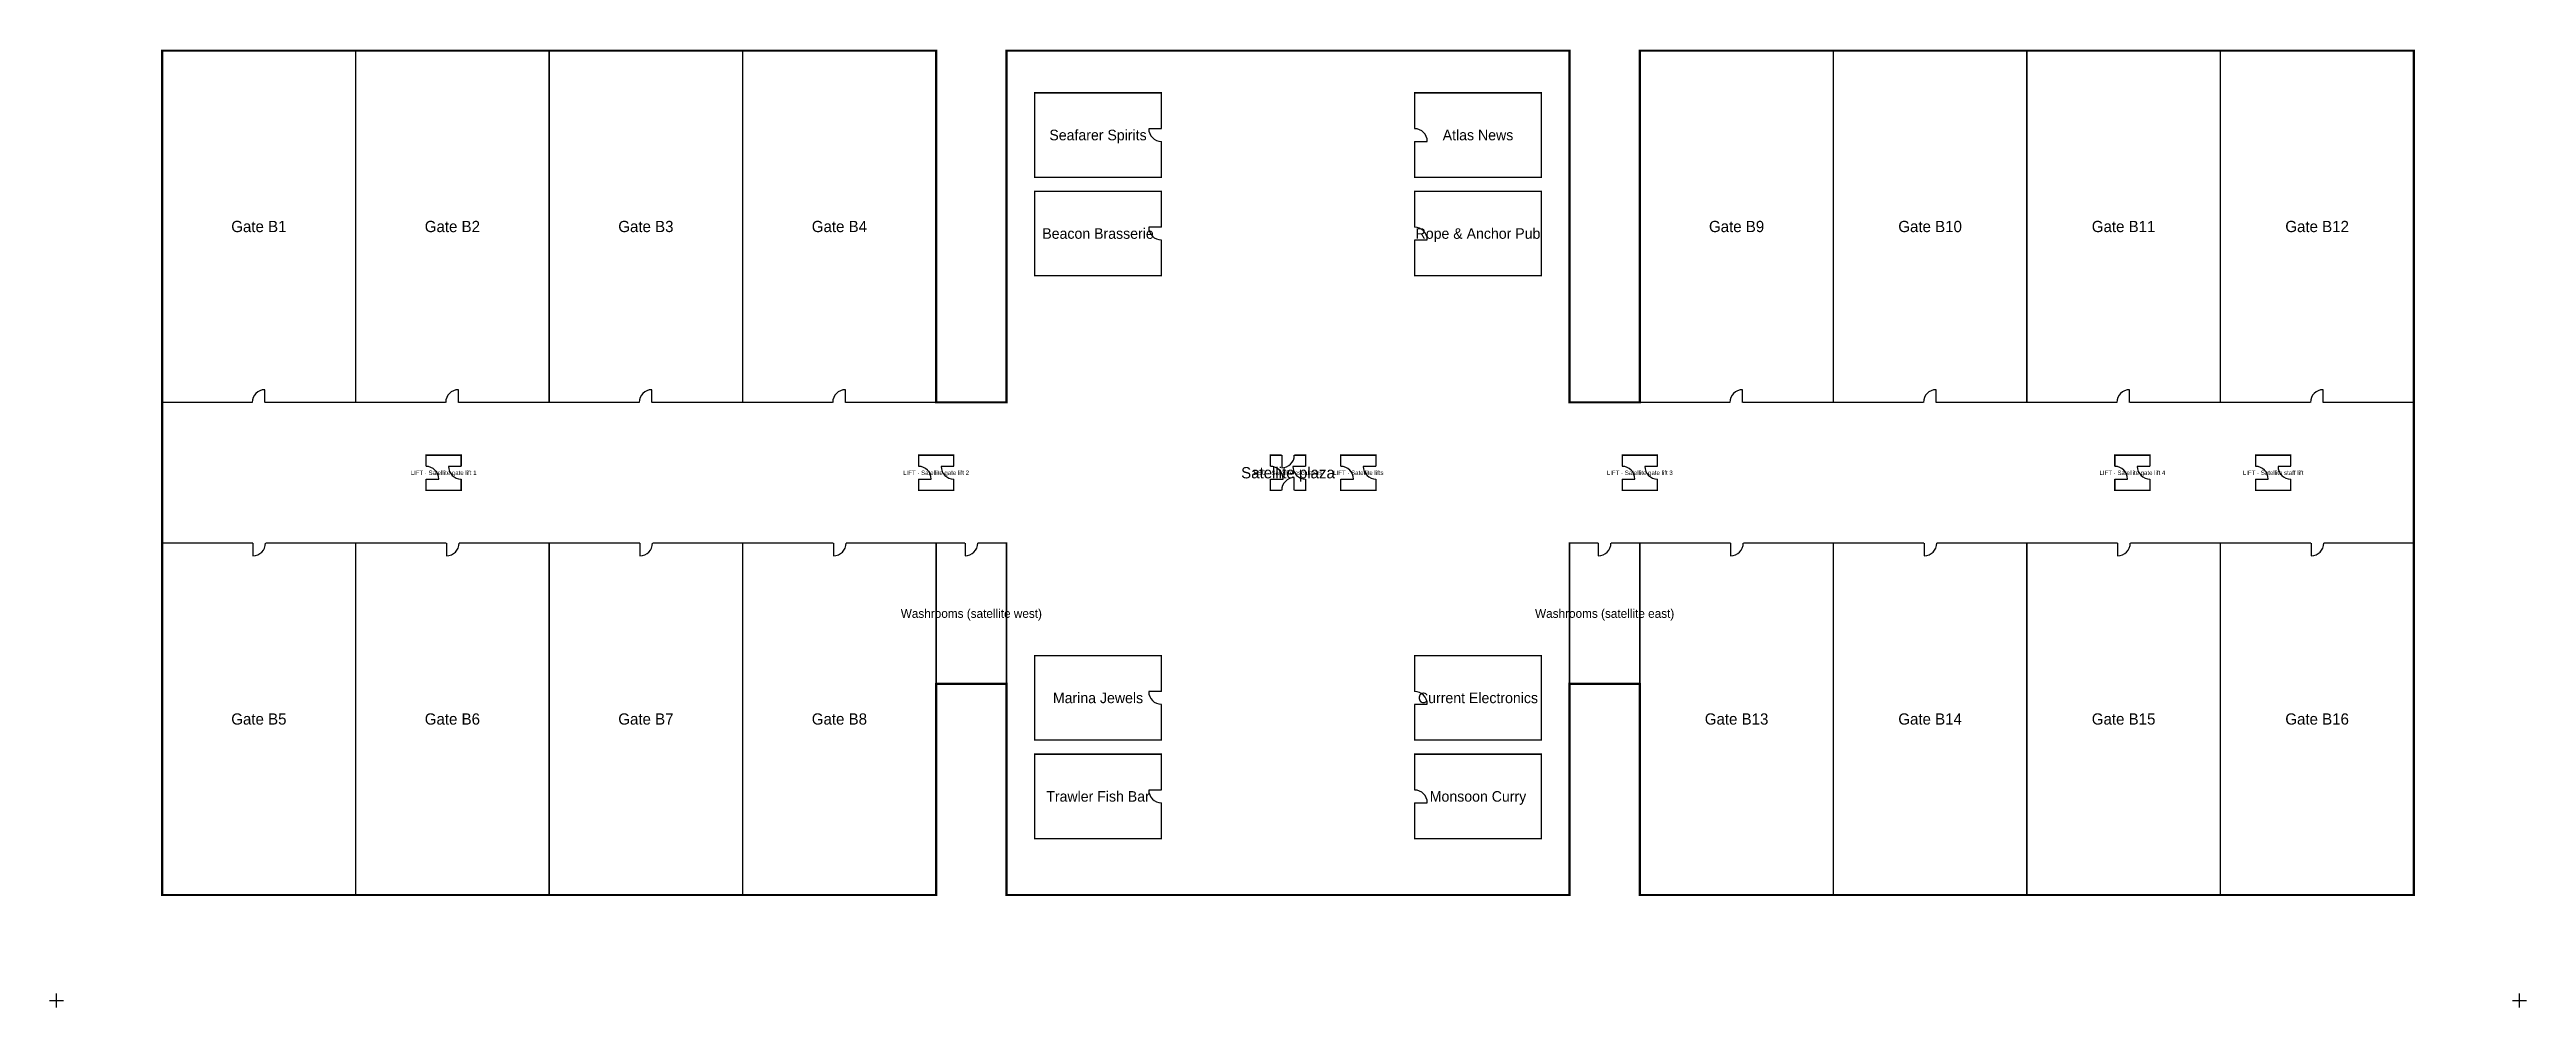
# Model space of a CAD drawing. Header units: metres. Extents: x -16 to 336, y -596 to 16.
# Drawn here: x -16 to 336, y -596 to -459.9 of the extents above; entities that cross this region are included whole.
import ezdxf
from ezdxf.enums import TextEntityAlignment as Align

# ---------------------------------------------------------------- set-up
doc = ezdxf.new("R2010")
doc.units = ezdxf.units.M
for name, color, linetype in [('A-DOOR', 3, 'Continuous'), ('A-REF', 1, 'Continuous'), ('A-TEXT', 2, 'Continuous'), ('A-WALL', 7, 'Continuous'), ('A-WALL-EXT', 7, 'Continuous')]:
    doc.layers.add(name, color=color, linetype=linetype)

msp = doc.modelspace()

# ---------------------------------------------------------------- texts
at = {"layer": 'A-TEXT'}
for s, height, p in [('Seafarer Spirits', 1.5, (133, -472)), ('Atlas News', 1.5, (187, -472)), ('Gate B1', 1.6, (13.75, -485)), ('Gate B2', 1.6, (41.25, -485)), ('Gate B3', 1.6, (68.75, -485)), ('Gate B4', 1.6, (96.25, -485)), ('Beacon Brasserie', 1.5, (133, -486)), ('Rope & Anchor Pub', 1.5, (187, -486)), ('Gate B9', 1.6, (223.75, -485)), ('Gate B10', 1.6, (251.25, -485)), ('Gate B11', 1.6, (278.75, -485)), ('Gate B12', 1.6, (306.25, -485)), ('LIFT · Satellite gate lift 1', 0.625, (40, -520)), ('LIFT · Satellite gate lift 2', 0.625, (110, -520)), ('Satellite plaza', 1.6, (160, -520)), ('ESC · Satellite escalators', 0.625, (160, -520)), ('LIFT · Satellite lifts', 0.625, (170, -520)), ('LIFT · Satellite gate lift 3', 0.625, (210, -520)), ('LIFT · Satellite gate lift 4', 0.625, (280, -520)), ('LIFT · Satellite staff lift', 0.625, (300, -520)), ('Washrooms (satellite west)', 1.25, (115, -540)), ('Washrooms (satellite east)', 1.25, (205, -540)), ('Marina Jewels', 1.5, (133, -552)), ('Current Electronics', 1.5, (187, -552)), ('Gate B5', 1.6, (13.75, -555)), ('Gate B6', 1.6, (41.25, -555)), ('Gate B7', 1.6, (68.75, -555)), ('Gate B8', 1.6, (96.25, -555)), ('Gate B13', 1.6, (223.75, -555)), ('Gate B14', 1.6, (251.25, -555)), ('Gate B15', 1.6, (278.75, -555)), ('Gate B16', 1.6, (306.25, -555)), ('Trawler Fish Bar', 1.5, (133, -566)), ('Monsoon Curry', 1.5, (187, -566))]:
    msp.add_text(s, height=height, dxfattribs=at).set_placement(p, align=Align.MIDDLE_CENTER)

# ---------------------------------------------------------------- linework, layer by layer
at = {"layer": 'A-DOOR'}
for p, q in [((142, -471.1), (140.2, -471.1)), ((178, -472.9), (179.8, -472.9)), ((142, -485.1), (140.2, -485.1)), ((178, -486.9), (179.8, -486.9)), ((14.6, -510), (14.6, -508.2)), ((42.1, -510), (42.1, -508.2)), ((69.6, -510), (69.6, -508.2)), ((97.1, -510), (97.1, -508.2)), ((224.6, -510), (224.6, -508.2)), ((252.1, -510), (252.1, -508.2)), ((279.6, -510), (279.6, -508.2)), ((307.1, -510), (307.1, -508.2)), ((37.5, -520.9), (39.3, -520.9)), ((42.5, -519.1), (40.7, -519.1)), ((107.5, -520.9), (109.3, -520.9)), ((112.5, -519.1), (110.7, -519.1)), ((157.5, -520.9), (159.3, -520.9)), ((159.1, -517.5), (159.1, -519.3)), ((162.5, -519.1), (160.7, -519.1)), ((160.9, -522.5), (160.9, -520.7)), ((167.5, -520.9), (169.3, -520.9)), ((172.5, -519.1), (170.7, -519.1)), ((207.5, -520.9), (209.3, -520.9)), ((212.5, -519.1), (210.7, -519.1)), ((277.5, -520.9), (279.3, -520.9)), ((282.5, -519.1), (280.7, -519.1)), ((297.5, -520.9), (299.3, -520.9)), ((302.5, -519.1), (300.7, -519.1)), ((12.9, -530), (12.9, -531.8)), ((40.4, -530), (40.4, -531.8)), ((67.9, -530), (67.9, -531.8)), ((95.4, -530), (95.4, -531.8)), ((114.1, -530), (114.1, -531.8)), ((204.1, -530), (204.1, -531.8)), ((222.9, -530), (222.9, -531.8)), ((250.4, -530), (250.4, -531.8)), ((277.9, -530), (277.9, -531.8)), ((305.4, -530), (305.4, -531.8)), ((142, -551.1), (140.2, -551.1)), ((178, -552.9), (179.8, -552.9)), ((142, -565.1), (140.2, -565.1)), ((178, -566.9), (179.8, -566.9))]:
    msp.add_line(p, q, dxfattribs=at)
for centre, start, end in [((142, -471.1), 180, -90), ((178, -472.9), 0, 90), ((142, -485.1), 180, -90), ((178, -486.9), 0, 90), ((14.6, -510), 90, 180), ((42.1, -510), 90, 180), ((69.6, -510), 90, 180), ((97.1, -510), 90, 180), ((224.6, -510), 90, 180), ((252.1, -510), 90, 180), ((279.6, -510), 90, 180), ((307.1, -510), 90, 180), ((37.5, -520.9), 0, 90), ((42.5, -519.1), 180, -90), ((107.5, -520.9), 0, 90), ((112.5, -519.1), 180, -90), ((157.5, -520.9), 0, 90), ((159.1, -517.5), -90, 0), ((160.9, -522.5), 90, 180), ((162.5, -519.1), 180, -90), ((167.5, -520.9), 0, 90), ((172.5, -519.1), 180, -90), ((207.5, -520.9), 0, 90), ((212.5, -519.1), 180, -90), ((277.5, -520.9), 0, 90), ((282.5, -519.1), 180, -90), ((297.5, -520.9), 0, 90), ((302.5, -519.1), 180, -90), ((12.9, -530), -90, 0), ((40.4, -530), -90, 0), ((67.9, -530), -90, 0), ((95.4, -530), -90, 0), ((114.1, -530), -90, 0), ((204.1, -530), -90, 0), ((222.9, -530), -90, 0), ((250.4, -530), -90, 0), ((277.9, -530), -90, 0), ((305.4, -530), -90, 0), ((142, -551.1), 180, -90), ((178, -552.9), 0, 90), ((142, -565.1), 180, -90), ((178, -566.9), 0, 90)]:
    msp.add_arc(centre, 1.8, start, end, dxfattribs=at)
at = {"layer": 'A-REF'}
for p, q in [((-15, -596), (-15, -594)), ((335, -596), (335, -594)), ((-16, -595), (-14, -595)), ((334, -595), (336, -595))]:
    msp.add_line(p, q, dxfattribs=at)
at = {"layer": 'A-WALL', "const_width": 0.2}
for points in [[(12.8, -510), (0, -510), (0, -460), (27.5, -460), (27.5, -510), (14.6, -510)], [(40.3, -510), (27.5, -510), (27.5, -460), (55, -460), (55, -510), (42.1, -510)], [(67.8, -510), (55, -510), (55, -460), (82.5, -460), (82.5, -510), (69.6, -510)], [(95.3, -510), (82.5, -510), (82.5, -460), (110, -460), (110, -510), (97.1, -510)], [(222.8, -510), (210, -510), (210, -460), (237.5, -460), (237.5, -510), (224.6, -510)], [(250.3, -510), (237.5, -510), (237.5, -460), (265, -460), (265, -510), (252.1, -510)], [(277.8, -510), (265, -510), (265, -460), (292.5, -460), (292.5, -510), (279.6, -510)], [(305.3, -510), (292.5, -510), (292.5, -460), (320, -460), (320, -510), (307.1, -510)], [(142, -472.9), (142, -478), (124, -478), (124, -466), (142, -466), (142, -471.1)], [(178, -471.1), (178, -466), (196, -466), (196, -478), (178, -478), (178, -472.9)], [(142, -486.9), (142, -492), (124, -492), (124, -480), (142, -480), (142, -485.1)], [(178, -485.1), (178, -480), (196, -480), (196, -492), (178, -492), (178, -486.9)], [(37.5, -519.1), (37.5, -517.5), (42.5, -517.5), (42.5, -519.1)], [(107.5, -519.1), (107.5, -517.5), (112.5, -517.5), (112.5, -519.1)], [(157.5, -519.1), (157.5, -517.5), (159.1, -517.5)], [(160.9, -517.5), (162.5, -517.5), (162.5, -519.1)], [(167.5, -519.1), (167.5, -517.5), (172.5, -517.5), (172.5, -519.1)], [(207.5, -519.1), (207.5, -517.5), (212.5, -517.5), (212.5, -519.1)], [(277.5, -519.1), (277.5, -517.5), (282.5, -517.5), (282.5, -519.1)], [(297.5, -519.1), (297.5, -517.5), (302.5, -517.5), (302.5, -519.1)], [(42.5, -520.9), (42.5, -522.5), (37.5, -522.5), (37.5, -520.9)], [(112.5, -520.9), (112.5, -522.5), (107.5, -522.5), (107.5, -520.9)], [(159.1, -522.5), (157.5, -522.5), (157.5, -520.9)], [(162.5, -520.9), (162.5, -522.5), (160.9, -522.5)], [(172.5, -520.9), (172.5, -522.5), (167.5, -522.5), (167.5, -520.9)], [(212.5, -520.9), (212.5, -522.5), (207.5, -522.5), (207.5, -520.9)], [(282.5, -520.9), (282.5, -522.5), (277.5, -522.5), (277.5, -520.9)], [(302.5, -520.9), (302.5, -522.5), (297.5, -522.5), (297.5, -520.9)], [(14.7, -530), (27.5, -530), (27.5, -580), (0, -580), (0, -530), (12.9, -530)], [(42.2, -530), (55, -530), (55, -580), (27.5, -580), (27.5, -530), (40.4, -530)], [(69.7, -530), (82.5, -530), (82.5, -580), (55, -580), (55, -530), (67.9, -530)], [(97.2, -530), (110, -530), (110, -580), (82.5, -580), (82.5, -530), (95.4, -530)], [(115.9, -530), (120, -530), (120, -550), (110, -550), (110, -530), (114.1, -530)], [(205.9, -530), (210, -530), (210, -550), (200, -550), (200, -530), (204.1, -530)], [(224.7, -530), (237.5, -530), (237.5, -580), (210, -580), (210, -530), (222.9, -530)], [(252.2, -530), (265, -530), (265, -580), (237.5, -580), (237.5, -530), (250.4, -530)], [(279.7, -530), (292.5, -530), (292.5, -580), (265, -580), (265, -530), (277.9, -530)], [(307.2, -530), (320, -530), (320, -580), (292.5, -580), (292.5, -530), (305.4, -530)], [(142, -552.9), (142, -558), (124, -558), (124, -546), (142, -546), (142, -551.1)], [(178, -551.1), (178, -546), (196, -546), (196, -558), (178, -558), (178, -552.9)], [(142, -566.9), (142, -572), (124, -572), (124, -560), (142, -560), (142, -565.1)], [(178, -565.1), (178, -560), (196, -560), (196, -572), (178, -572), (178, -566.9)]]:
    msp.add_lwpolyline(points, dxfattribs=at)
at = {"layer": 'A-WALL-EXT', "const_width": 0.3}
msp.add_lwpolyline([(0, -460), (0, -460), (0, -580), (0, -580), (0, -580), (110, -580), (110, -580), (110, -580), (110, -550.05), (110, -550.05), (110, -550.04), (110, -550.04), (110, -550.03), (110.01, -550.03), (110.01, -550.02), (110.01, -550.02), (110.01, -550.01), (110.02, -550.01), (110.02, -550.01), (110.03, -550.01), (110.03, -550), (110.04, -550), (110.04, -550), (110.05, -550), (110.05, -550), (119.95, -550), (119.95, -550), (119.96, -550), (119.96, -550), (119.97, -550), (119.97, -550.01), (119.98, -550.01), (119.98, -550.01), (119.99, -550.01), (119.99, -550.02), (119.99, -550.02), (119.99, -550.03), (120, -550.03), (120, -550.04), (120, -550.04), (120, -550.05), (120, -550.05), (120, -580), (120, -580), (120, -580), (200, -580), (200, -580), (200, -580), (200, -550.05), (200, -550.05), (200, -550.04), (200, -550.04), (200, -550.03), (200.01, -550.03), (200.01, -550.02), (200.01, -550.02), (200.01, -550.01), (200.02, -550.01), (200.02, -550.01), (200.03, -550.01), (200.03, -550), (200.04, -550), (200.04, -550), (200.05, -550), (200.05, -550), (209.95, -550), (209.95, -550), (209.96, -550), (209.96, -550), (209.97, -550), (209.97, -550.01), (209.98, -550.01), (209.98, -550.01), (209.99, -550.01), (209.99, -550.02), (209.99, -550.02), (209.99, -550.03), (210, -550.03), (210, -550.04), (210, -550.04), (210, -550.05), (210, -550.05), (210, -580), (210, -580), (210, -580), (320, -580), (320, -580), (320, -580), (320, -460), (320, -460), (320, -460), (210, -460), (210, -460), (210, -460), (210, -509.95), (210, -509.95), (210, -509.96), (210, -509.96), (210, -509.97), (209.99, -509.97), (209.99, -509.98), (209.99, -509.98), (209.99, -509.99), (209.98, -509.99), (209.98, -509.99), (209.97, -509.99), (209.97, -510), (209.96, -510), (209.96, -510), (209.95, -510), (209.95, -510), (200.05, -510), (200.05, -510), (200.04, -510), (200.04, -510), (200.03, -510), (200.03, -509.99), (200.02, -509.99), (200.02, -509.99), (200.01, -509.99), (200.01, -509.98), (200.01, -509.98), (200.01, -509.97), (200, -509.97), (200, -509.96), (200, -509.96), (200, -509.95), (200, -509.95), (200, -460), (200, -460), (200, -460), (120, -460), (120, -460), (120, -460), (120, -509.95), (120, -509.95), (120, -509.96), (120, -509.96), (120, -509.97), (119.99, -509.97), (119.99, -509.98), (119.99, -509.98), (119.99, -509.99), (119.98, -509.99), (119.98, -509.99), (119.97, -509.99), (119.97, -510), (119.96, -510), (119.96, -510), (119.95, -510), (119.95, -510), (110.05, -510), (110.05, -510), (110.04, -510), (110.04, -510), (110.03, -510), (110.03, -509.99), (110.02, -509.99), (110.02, -509.99), (110.01, -509.99), (110.01, -509.98), (110.01, -509.98), (110.01, -509.97), (110, -509.97), (110, -509.96), (110, -509.96), (110, -509.95), (110, -509.95), (110, -460), (110, -460), (110, -460), (0, -460), (0, -460)], close=True, dxfattribs=at)

msp.set_redraw_order([(e.dxf.handle, doc.entitydb.next_handle()) for e in msp.query("TEXT MTEXT ATTDEF DIMENSION ARC_DIMENSION")])  # texts and dimensions are drawn at this point

doc.saveas('drawing.dxf')
